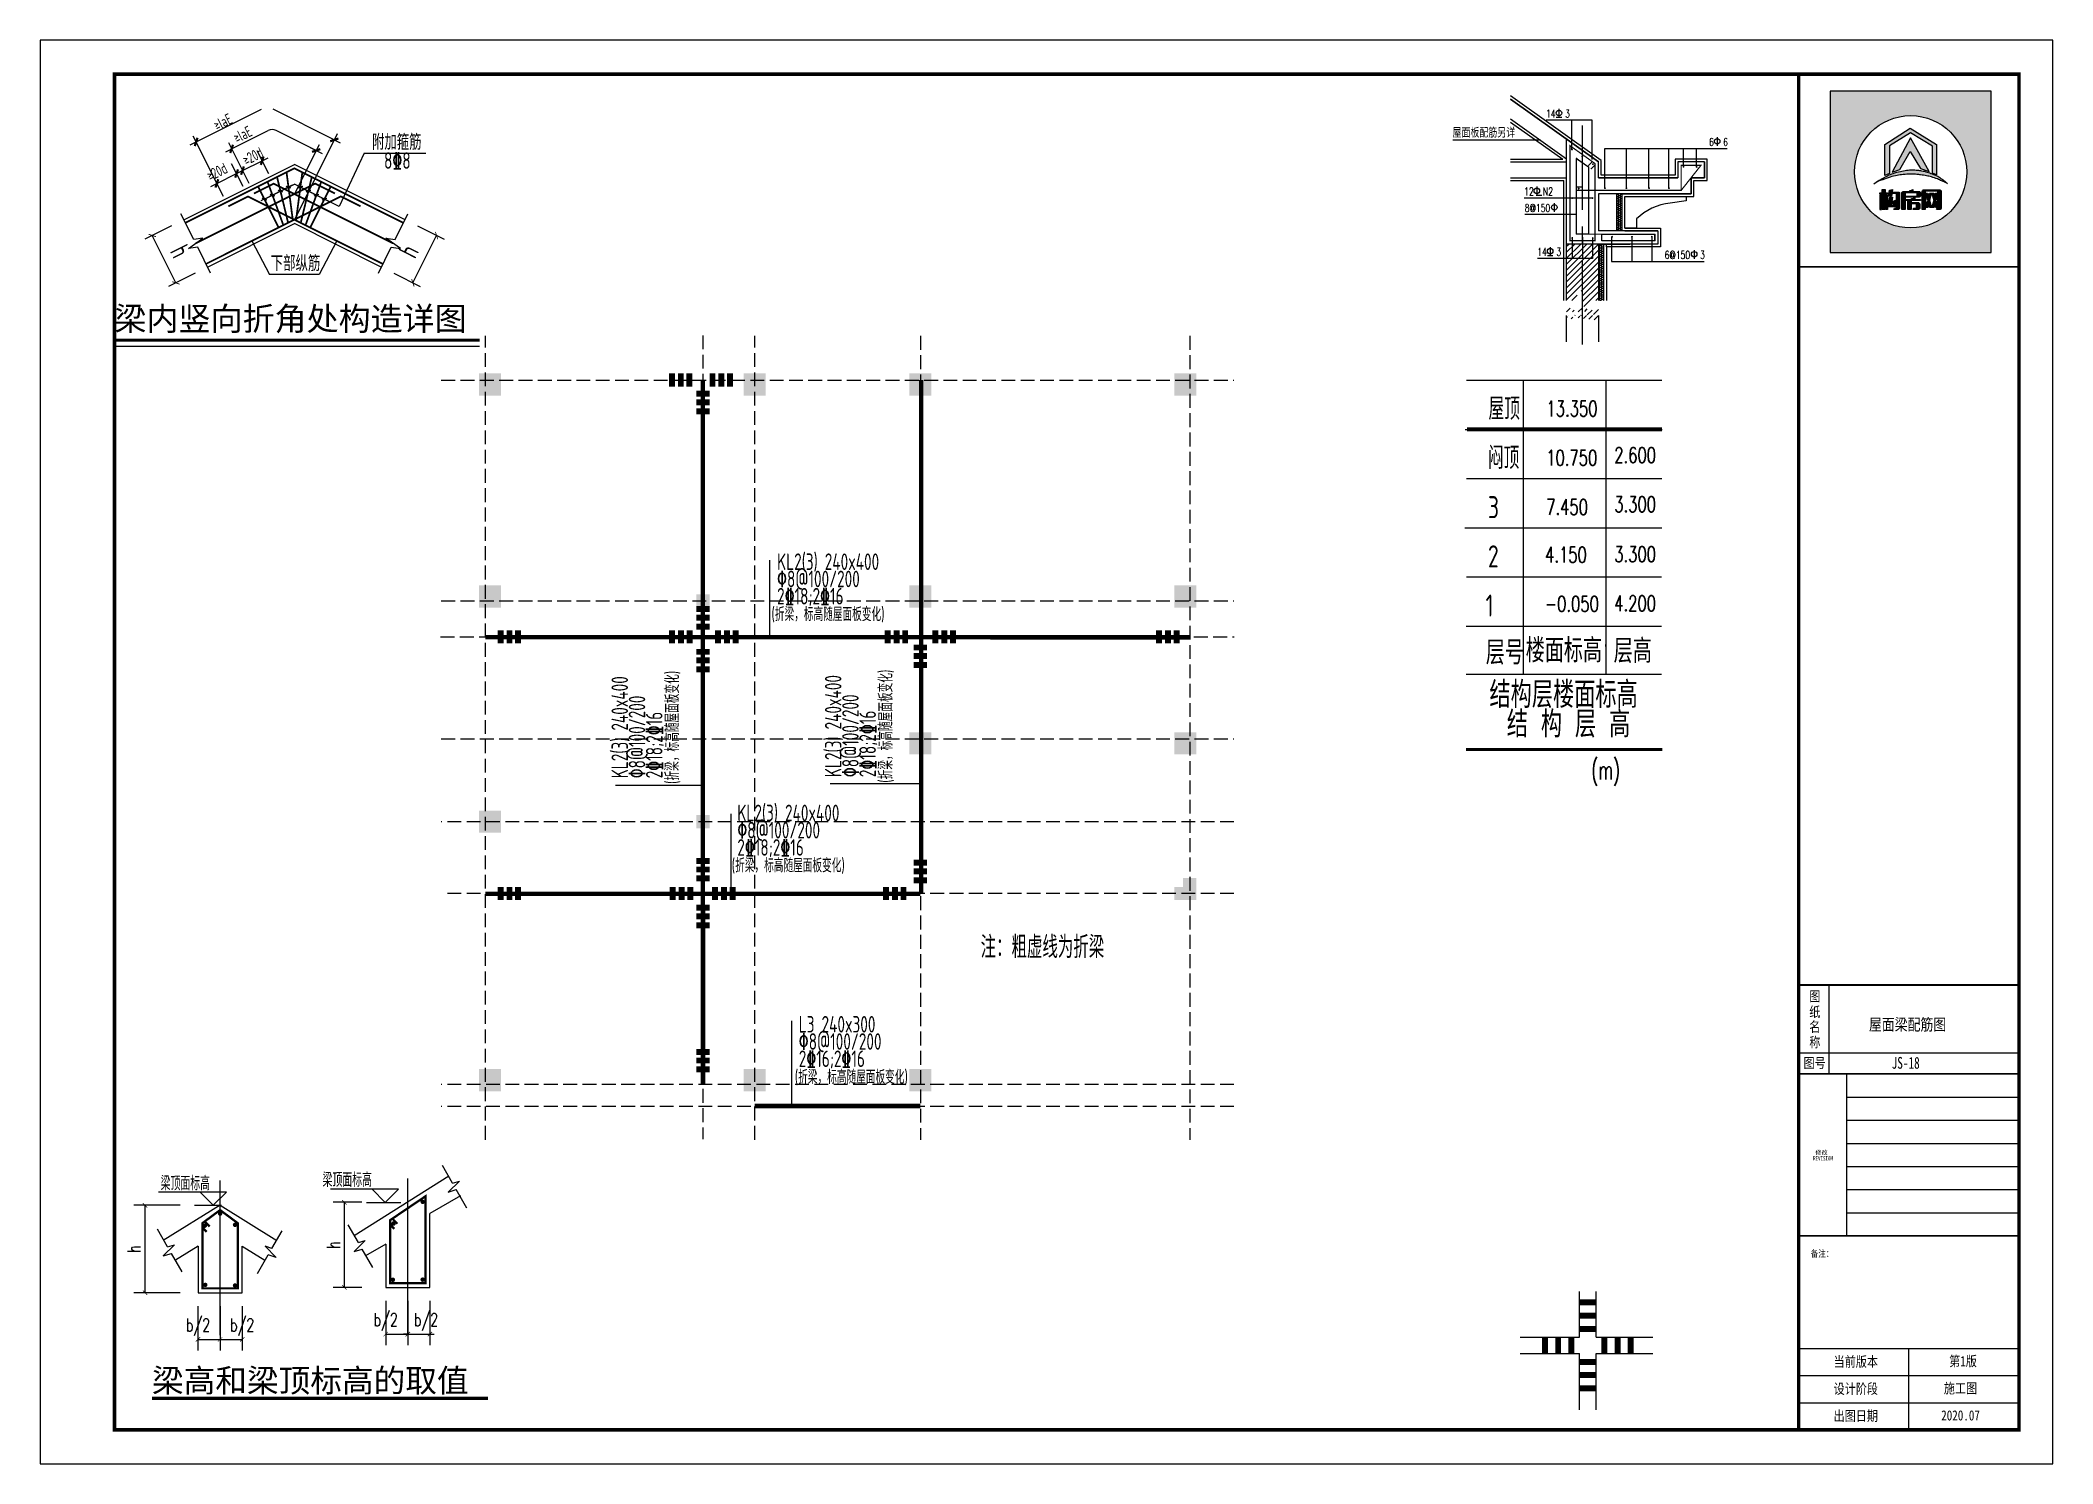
# Model space of a CAD drawing. Header units: millimetres. Extents: x -807114 to 558292, y -468455 to -61603.
# Drawn here: x 259756 to 296222, y -254641 to -228857 of the extents above; entities that cross this region are included whole.
import ezdxf
from ezdxf.enums import TextEntityAlignment as Align

# ---------------------------------------------------------------- set-up
doc = ezdxf.new("R2010")
doc.units = ezdxf.units.MM
doc.header["$LTSCALE"] = 1000
for name, pattern in [('3', [5, 3, -2]), ('5', [60.999999, 47.999999, -6, 1, -6]), ('CENTER', [50.8, 31.75, -6.35, 6.35, -6.35]), ('DASH', [0.35, 0.25, -0.1]), ('DASHED', [19.05, 12.7, -6.35]), ('DOTE', [2.42, 2, -0.2, 0.02, -0.2])]:
    doc.linetypes.add(name, pattern=pattern)
for name, color, linetype in [('1-剖面钢筋', 30, 'Continuous'), ('2-OTHER', 7, 'Continuous'), ('AXIS', 3, 'Continuous'), ('BEAM', 4, 'DASHED'), ('DIM_LEAD', 3, 'Continuous'), ('DIM_SYMB', 3, 'Continuous'), ('DOTE', 8, 'DOTE'), ('h', 252, 'Continuous'), ('lead', 3, 'Continuous'), ('PUB_DIM', 3, 'Continuous'), ('PUB_TAB', 117, 'Continuous'), ('PUB_TEXT', 3, 'Continuous'), ('PUB_TITLE', 4, 'Continuous'), ('S_BEAMDIMMASS', 2, 'Continuous'), ('STEEL', 1, 'Continuous'), ('text1', 22, 'Continuous'), ('WALL', 9, 'Continuous'), ('XX', 8, 'Continuous'), ('YHJ_图名', 7, 'Continuous'), ('填充', 8, 'Continuous'), ('建-墙-砖', 9, 'Continuous'), ('建-文字', 7, 'Continuous'), ('建-轴', 1, 'Continuous'), ('梁集中标注', 2, 'Continuous'), ('配景', 125, 'Continuous')]:
    doc.layers.add(name, color=color, linetype=linetype)
doc.layers.add('YHG_表格', color=3, linetype='Continuous', lineweight=18)
doc.styles.add('_HZTXT', font='txt', dxfattribs={"bigfont": 'HZTXT'})
doc.styles.add('_SIMPLEX', font='txt.shx', dxfattribs={"width": 0.8, "bigfont": 'hztxt.shx'})
doc.styles.add('_TCH_DIM', font='SIMPLEX', dxfattribs={"bigfont": 'GBCBIG'})
doc.styles.add('_TCH_DIM_T3', font='SIMPLEX', dxfattribs={"width": 0.705882, "bigfont": 'GBCBIG'})
doc.styles.add('DIM_FONT', font='tssdeng.shx', dxfattribs={"width": 0.7, "bigfont": 'tssdchn.shx'})
doc.styles.add('TSSD_Label', font='Tssdeng.shx', dxfattribs={"width": 0.7, "bigfont": 'hztxt.shx'})
doc.styles.add('TSSD_Rein', font='Tssdeng.shx', dxfattribs={"width": 0.7, "bigfont": 'hztxt.shx'})
doc.styles.add('uni-黑体', font='simhei.ttf')
doc.styles.add('ZDBOX', font='simsun.ttc', dxfattribs={"width": 0.7})
doc.styles.add('双线', font='tssdeng2.shx', dxfattribs={"width": 0.75, "bigfont": 'tssdchn.shx'})
doc.styles.add('宋体', font='simsun.ttc', dxfattribs={"width": 0.8})
doc.styles.add('样式 1', font='')
doc.styles.add('黑体', font='', dxfattribs={"width": 0.85})
doc.styles.get('样式 1').set_extended_font_data('SimSun')
doc.styles.get('黑体').set_extended_font_data('SimHei')
doc.dimstyles.new('_TCH_ARCH&&25', dxfattribs={"dimtxt": 74.375, "dimasz": 25, "dimexe": 62.5, "dimexo": 75, "dimgap": 25, "dimtad": 1, "dimdec": 0, "dimzin": 0, "dimdsep": 46, "dimtxsty": '_TCH_DIM_T3', "dimblk": 'ARCHTICK', "dimcen": 0.09, "dimclrt": 7, "dimazin": 2, "dimtfac": 1, "dimtdec": 0, "dimtix": 1, "dimtmove": 2, "dimatfit": 3, "dimfxl": 1, "dimtolj": 1, "dimtzin": 0, "dimarcsym": 0})
doc.dimstyles.new('DIMN', dxfattribs={"dimtxt": 350, "dimasz": 100, "dimexe": 150, "dimexo": 250, "dimgap": 150, "dimtad": 1, "dimdec": 0, "dimzin": 0, "dimdsep": 46, "dimtxsty": 'DIM_FONT', "dimblk": 'ARCHTICK', "dimcen": 9, "dimclrt": 7, "dimadec": 0, "dimazin": 0, "dimtfac": 1, "dimtdec": 0, "dimtix": 1, "dimtmove": 2, "dimatfit": 3, "dimfxl": 1, "dimtolj": 1, "dimtzin": 0, "dimarcsym": 0})
pattern_1 = [(0, (-23182.4466, 7705.3725), (14.2875, 8.24889), [9.525, -19.05]), (120, (-23182.4466, 7705.3725), (-14.2874983, 8.248893), [9.525, -19.05]), (60, (-23182.4466, 7705.3725), (1.7e-06, 16.497783), [-19.05, 9.525])]

msp = doc.modelspace()

# ---------------------------------------------------------------- texts
at = {"style": 'ZDBOX', "width": 0.8}
for s, height, p in [('图', 184.2, (291910.7, -246175.1)), ('纸', 184.2, (291910.7, -246452.9)), ('名', 184.2, (291910.7, -246721.3)), ('称', 184.2, (291910.7, -247003.6)), ('图号', 184.17, (291906.9, -247383.5)), ('备注：', 122.78, (292041.9, -250830.7))]:
    msp.add_text(s, height=height, dxfattribs=at).set_placement(p, align=Align.MIDDLE)
for s, p in [('当前版本', (292251.6, -252883.6)), ('第1版', (294345.1, -252875.2)), ('设计阶段', (292251.6, -253374.8)), ('施工图', (294248.9, -253366.3)), ('出图日期', (292251.6, -253865.9)), ('2020.07', (294200.9, -253857.5))]:
    msp.add_text(s, height=184.17, dxfattribs=at).set_placement(p)
at = {"layer": '2-OTHER', "linetype": 'DASH', "ltscale": 1.5, "style": 'TSSD_Rein', "width": 0.7}
msp.add_text('注：粗虚线为折梁', height=400, dxfattribs=at).set_placement((276795.1, -245603.1), align=Align.BOTTOM_LEFT)
at = {"layer": 'PUB_TAB', "color": 7, "style": '_SIMPLEX', "width": 0.7}
for s, p in [('13.350', (287049.2, -235669.8)), ('10.750', (287044.4, -236560.7)), ('2.600', (288277.6, -236511.3)), ('7.450', (287044.4, -237451.6)), ('3.300', (288277.6, -237402.2)), ('4.150', (287023.3, -238315.4)), ('3.300', (288277.6, -238306.4)), ('-0.050', (287023.3, -239206.2)), ('4.200', (288277.6, -239197.2))]:
    msp.add_text(s, height=280, dxfattribs=at).set_placement(p)
at = {"layer": 'PUB_TEXT', "style": '样式 1'}
msp.add_text('梁内竖向折角处构造详图', height=425.316, dxfattribs=at).set_placement((261101.4, -234112.8))
at = {"layer": 'PUB_TEXT', "color": 8, "style": '宋体'}
msp.add_text('修改', height=78.05, dxfattribs=at).set_placement((291923.1, -249042.7))
at = {"layer": 'PUB_TEXT', "color": 8, "style": '宋体', "width": 0.7}
msp.add_text('REVISION', height=78.05, dxfattribs=at).set_placement((291880.5, -249170.8), align=Align.BOTTOM_LEFT)
at = {"layer": 'PUB_TITLE', "style": 'TSSD_Rein', "width": 0.7}
for s, p in [('≥laE', (262960, -230500.7)), ('≥laE', (263318.3, -230726.6)), ('≥20d', (263487.1, -231130)), ('≥20d', (262836.4, -231413.7))]:
    msp.add_text(s, height=200, rotation=26.56505, dxfattribs=at).set_placement(p)
at = {"layer": 'PUB_TITLE', "style": '_HZTXT', "width": 0.8}
for s, p in [('附加箍筋', (265768.8, -230841.8)), ('下部纵筋', (263933.6, -233039.5))]:
    msp.add_text(s, height=280, dxfattribs=at).set_placement(p)
at = {"layer": 'S_BEAMDIMMASS', "style": 'TSSD_Rein', "width": 0.7}
msp.add_text('8%%1328', height=300, dxfattribs=at).set_placement((265985.2, -231186.7))
for s, p in [('KL2(3) 240x400', (273106.8, -238542)), ('%%1308@100/200', (273106.8, -238854.5)), ('2%%13218;2%%13216', (273106.8, -239167)), ('KL2(3) 240x400', (272386.7, -243092.7)), ('%%1308@100/200', (272386.7, -243405.2)), ('2%%13218;2%%13216', (272386.7, -243717.7)), ('L3 240x300', (273500.5, -246920.6)), ('%%1308@100/200', (273500.5, -247233.1)), ('2%%13216;2%%13216', (273500.5, -247545.6))]:
    msp.add_text(s, height=300, dxfattribs=at).set_placement(p, align=Align.BOTTOM_LEFT)
for s, p in [('KL2(3) 240x400', (270496.3, -242226.4)), ('KL2(3) 240x400', (274363.9, -242205)), ('%%1308@100/200', (270808.8, -242226.4)), ('2%%13218;2%%13216', (271121.3, -242226.4)), ('%%1308@100/200', (274676.4, -242205)), ('2%%13218;2%%13216', (274988.9, -242205))]:
    msp.add_text(s, height=300, rotation=90, dxfattribs=at).set_placement(p, align=Align.BOTTOM_LEFT)
at = {"layer": 'YHJ_图名', "color": 3}
for s, height, style, width, p in [('屋顶', 400, '双线', 0.75, (285997.7, -235732.5)), ('闷顶', 400, '双线', 0.75, (285987.9, -236623.4)), ('3', 400, '双线', 0.75, (285987.9, -237514.3)), ('2', 400, '双线', 0.75, (285987.9, -238405.2)), ('1', 400, '双线', 0.75, (285944.6, -239296)), ('层号', 432, 'TSSD_Rein', 0.8, (285949, -240164.2, 7182)), ('楼面标高', 432, 'TSSD_Rein', 0.8, (286672.9, -240126.6, 7980)), ('层高', 432, 'TSSD_Rein', 0.8, (288266.1, -240135.2, 7182)), ('结构层楼面标高', 480, 'TSSD_Rein', 0.8, (286014.8, -240950.7, 7980)), ('结 构 层 高', 480, 'TSSD_Rein', 0.8, (286330.1, -241485.6, 7980)), ('(m)', 346.71, '_SIMPLEX', 0.6, (287864.5, -242247.8))]:
    msp.add_text(s, height=height, dxfattribs=dict(at, style=style, width=width)).set_placement(p)
at = {"layer": '建-文字', "style": 'uni-黑体'}
for s, width, p in [('屋面梁配筋图', 0.8, (292892.1, -246791.9)), ('JS-18', 0.7, (293302.7, -247486.4))]:
    msp.add_text(s, height=213.77, dxfattribs=dict(at, width=width)).set_placement(p)
at = {"layer": '梁集中标注', "style": 'TSSD_Rein', "width": 0.7}
for p in [(273005.3, -239453.6), (272285.2, -244004.3), (273428, -247836.5)]:
    msp.add_text('(折梁，标高随屋面板变化)', height=250, dxfattribs=at).set_placement(p, align=Align.BOTTOM_LEFT)
for p in [(271407.8, -242327.8), (275275.4, -242306.5)]:
    msp.add_text('(折梁，标高随屋面板变化)', height=250, rotation=90, dxfattribs=at).set_placement(p, align=Align.BOTTOM_LEFT)

# ---------------------------------------------------------------- blocks, each defined once
blk = doc.blocks.new('sadasfafa')
h = blk.add_hatch(color=252)
h.dxf.hatch_style = 1
h.paths.add_polyline_path([(1853311, -2488040), (1853311, -2490368), (1855639, -2490368), (1855639, -2488040)])
h.paths.add_polyline_path([(1855286, -2489204, 1), (1853664, -2489204, 1)], flags=16)
edge = h.paths.add_edge_path(flags=0)
edge.add_spline(control_points=[(1853945, -2489376), (1853935, -2489385), (1854022, -2489327), (1854064, -2489324), (1854178, -2489280), (1854273, -2489257), (1854375, -2489242), (1854470, -2489236), (1854555, -2489239), (1854630, -2489250), (1854700, -2489259), (1854781, -2489280), (1854854, -2489303), (1854917, -2489335), (1854967, -2489354), (1854993, -2489368), (1855014, -2489382), (1854982, -2489354), (1854965, -2489332), (1854910, -2489297), (1854854, -2489260), (1854784, -2489234), (1854713, -2489206), (1854640, -2489189), (1854569, -2489179), (1854497, -2489176), (1854414, -2489178), (1854321, -2489198), (1854229, -2489222), (1854147, -2489257), (1854080, -2489292), (1854021, -2489325), (1853977, -2489352), (1853953, -2489369), (1853945, -2489376)], knot_values=[0, 0, 0, 0, 114.670179, 423.637006, 763.89867, 1083.683754, 1343.405239, 1688.07646, 1952.326814, 2113.699055, 2375.693807, 2595.188681, 2872.839541, 3068.155951, 3238.592156, 3348.056762, 3361.095167, 3431.805845, 3527.265261, 3733.200323, 3952.805082, 4160.23278, 4398.128766, 4650.488133, 4837.16968, 5050.428326, 5308.684497, 5588.159898, 5913.430939, 6163.12325, 6398.139207, 6601.625078, 6772.549769, 6871.149972, 6871.149972, 6871.149972, 6871.149972], degree=3, periodic=1)
h.paths.add_polyline_path([(1854530, -2489580), (1854534, -2489580), (1854534, -2489603), (1854618, -2489603), (1854618, -2489621), (1854481, -2489621), (1854481, -2489650), (1854589, -2489650), (1854599, -2489656), (1854606, -2489666), (1854606, -2489733), (1854600, -2489742), (1854590, -2489750), (1854506, -2489750), (1854514, -2489740), (1854518, -2489731), (1854552, -2489731), (1854558, -2489728), (1854560, -2489721), (1854560, -2489675), (1854558, -2489670), (1854553, -2489667), (1854481, -2489667), (1854481, -2489750), (1854436, -2489750), (1854436, -2489626), (1854433, -2489621), (1854406, -2489621), (1854406, -2489603), (1854488, -2489603), (1854488, -2489590)], flags=0)
h.paths.add_polyline_path([(1854486, -2489468), (1854506, -2489461), (1854506, -2489485), (1854510, -2489489), (1854601, -2489489), (1854609, -2489494), (1854615, -2489502), (1854615, -2489556), (1854607, -2489564), (1854599, -2489569), (1854401, -2489569), (1854394, -2489573), (1854394, -2489750), (1854349, -2489750), (1854349, -2489504), (1854355, -2489495), (1854367, -2489489), (1854462, -2489489), (1854462, -2489474)], flags=0)
h.paths.add_polyline_path([(1854394, -2489554), (1854394, -2489512), (1854404, -2489506), (1854562, -2489506), (1854570, -2489513), (1854570, -2489554)], flags=0)
h.paths.add_polyline_path([(1854214, -2489569), (1854203, -2489632), (1854193, -2489683), (1854194, -2489689), (1854218, -2489689), (1854220, -2489683), (1854214, -2489633), (1854254, -2489614), (1854263, -2489686), (1854263, -2489700), (1854255, -2489709), (1854159, -2489709), (1854150, -2489702), (1854148, -2489692), (1854173, -2489569)], flags=0)
h.paths.add_polyline_path([(1854187, -2489466), (1854213, -2489458), (1854207, -2489496), (1854296, -2489496), (1854305, -2489498), (1854312, -2489505), (1854314, -2489513), (1854314, -2489733), (1854310, -2489741), (1854301, -2489750), (1854231, -2489750), (1854238, -2489741), (1854243, -2489730), (1854261, -2489730), (1854268, -2489727), (1854270, -2489720), (1854270, -2489531), (1854270, -2489526), (1854267, -2489521), (1854260, -2489516), (1854202, -2489516), (1854201, -2489534), (1854196, -2489558), (1854150, -2489558), (1854159, -2489535), (1854165, -2489504), (1854167, -2489471)], flags=0)
h.paths.add_polyline_path([(1854140, -2489544), (1854140, -2489750), (1854114, -2489750), (1854114, -2489544)], flags=0)
h.paths.add_polyline_path([(1854056, -2489544), (1854053, -2489750), (1854031, -2489750), (1854031, -2489544)], flags=0)
h.paths.add_polyline_path([(1854107, -2489459), (1854107, -2489508), (1854139, -2489508), (1854139, -2489527), (1854107, -2489527), (1854107, -2489750), (1854062, -2489750), (1854062, -2489527), (1854029, -2489527), (1854029, -2489508), (1854062, -2489508), (1854062, -2489459)], flags=0)
h.paths.add_polyline_path([(1854209, -2489211), (1854471, -2488714), (1854743, -2489200), (1854618, -2489155), (1854470, -2488913), (1854318, -2489172)], flags=0)
h.paths.add_polyline_path([(1854102, -2488808), (1854470, -2488575), (1854848, -2488810), (1854848, -2489247), (1854790, -2489223), (1854790, -2488832), (1854471, -2488643), (1854168, -2488829), (1854168, -2489231), (1854102, -2489257)], flags=0)
h.paths.add_polyline_path([(1854685, -2489750), (1854641, -2489750), (1854641, -2489488), (1854641, -2489484), (1854646, -2489475), (1854656, -2489467), (1854898, -2489467), (1854907, -2489471), (1854916, -2489478), (1854916, -2489731), (1854908, -2489743), (1854902, -2489750), (1854847, -2489750), (1854858, -2489732), (1854866, -2489731), (1854869, -2489724), (1854869, -2489718), (1854867, -2489718), (1854836, -2489718), (1854826, -2489684), (1854814, -2489718), (1854746, -2489718), (1854736, -2489684), (1854722, -2489718), (1854689, -2489718), (1854689, -2489709), (1854691, -2489709), (1854720, -2489621), (1854685, -2489512)], flags=0)
h.paths.add_polyline_path([(1854779, -2489518), (1854809, -2489621), (1854781, -2489709), (1854777, -2489709), (1854750, -2489621), (1854775, -2489518)], flags=0)
h = blk.add_hatch(color=7)
h.dxf.hatch_style = 1
h.paths.add_polyline_path([(1854102, -2489257), (1854168, -2489231), (1854168, -2488829), (1854471, -2488643), (1854790, -2488832), (1854790, -2489223), (1854848, -2489247), (1854848, -2488810), (1854470, -2488575), (1854102, -2488808)])
h = blk.add_hatch(color=7)
h.dxf.hatch_style = 1
h.paths.add_polyline_path([(1854318, -2489172), (1854470, -2488913), (1854618, -2489155), (1854743, -2489200), (1854471, -2488714), (1854209, -2489211)])
h = blk.add_hatch(color=7)
h.dxf.hatch_style = 1
edge = h.paths.add_edge_path()
edge.add_spline(control_points=[(1853945, -2489376), (1853953, -2489369), (1853977, -2489352), (1854021, -2489325), (1854080, -2489292), (1854147, -2489257), (1854229, -2489222), (1854321, -2489198), (1854414, -2489178), (1854497, -2489176), (1854569, -2489179), (1854640, -2489189), (1854713, -2489206), (1854784, -2489234), (1854854, -2489260), (1854910, -2489297), (1854965, -2489332), (1854982, -2489354), (1855014, -2489382), (1854993, -2489368), (1854967, -2489354), (1854917, -2489335), (1854854, -2489303), (1854781, -2489280), (1854700, -2489259), (1854630, -2489250), (1854555, -2489239), (1854470, -2489236), (1854375, -2489242), (1854273, -2489257), (1854178, -2489280), (1854064, -2489324), (1854022, -2489327), (1853935, -2489385), (1853945, -2489376)], knot_values=[0, 0, 0, 0, 98.600203, 269.524894, 473.010766, 708.026723, 957.719033, 1282.990074, 1562.465475, 1820.721647, 2033.980292, 2220.661839, 2473.021206, 2710.917192, 2918.34489, 3137.949649, 3343.884711, 3439.344127, 3510.054805, 3523.09321, 3632.557816, 3802.994021, 3998.310431, 4275.961291, 4495.456165, 4757.450917, 4918.823158, 5183.073513, 5527.744733, 5787.466218, 6107.251302, 6447.512966, 6756.479793, 6871.149972, 6871.149972, 6871.149972, 6871.149972], degree=3, periodic=1)
h = blk.add_hatch(color=7)
h.dxf.hatch_style = 1
h.paths.add_polyline_path([(1854062, -2489459), (1854062, -2489508), (1854029, -2489508), (1854029, -2489527), (1854062, -2489527), (1854062, -2489750), (1854107, -2489750), (1854107, -2489527), (1854139, -2489527), (1854139, -2489508), (1854107, -2489508), (1854107, -2489459)])
h = blk.add_hatch(color=7)
h.dxf.hatch_style = 1
h.paths.add_polyline_path([(1854167, -2489471), (1854165, -2489504), (1854159, -2489535), (1854150, -2489558), (1854196, -2489558), (1854201, -2489534), (1854202, -2489516), (1854260, -2489516), (1854267, -2489521), (1854270, -2489526), (1854270, -2489531), (1854270, -2489720), (1854268, -2489727), (1854261, -2489730), (1854243, -2489730), (1854238, -2489741), (1854231, -2489750), (1854301, -2489750), (1854310, -2489741), (1854314, -2489733), (1854314, -2489513), (1854312, -2489505), (1854305, -2489498), (1854296, -2489496), (1854207, -2489496), (1854213, -2489458), (1854187, -2489466)])
h = blk.add_hatch(color=7)
h.dxf.hatch_style = 1
h.paths.add_polyline_path([(1854462, -2489474), (1854462, -2489489), (1854367, -2489489), (1854355, -2489495), (1854349, -2489504), (1854349, -2489750), (1854394, -2489750), (1854394, -2489573), (1854401, -2489569), (1854599, -2489569), (1854607, -2489564), (1854615, -2489556), (1854615, -2489502), (1854609, -2489494), (1854601, -2489489), (1854510, -2489489), (1854506, -2489485), (1854506, -2489461), (1854486, -2489468)])
h.paths.add_polyline_path([(1854394, -2489554), (1854394, -2489512), (1854404, -2489506), (1854562, -2489506), (1854570, -2489513), (1854570, -2489554)], flags=16)
h = blk.add_hatch(color=7)
h.dxf.hatch_style = 1
h.paths.add_polyline_path([(1854685, -2489512), (1854685, -2489493), (1854693, -2489483), (1854862, -2489483), (1854869, -2489491), (1854869, -2489724), (1854866, -2489731), (1854858, -2489732), (1854847, -2489750), (1854902, -2489750), (1854908, -2489743), (1854916, -2489731), (1854916, -2489478), (1854907, -2489471), (1854898, -2489467), (1854656, -2489467), (1854646, -2489475), (1854641, -2489484), (1854641, -2489488), (1854641, -2489750), (1854685, -2489750)])
h = blk.add_hatch(color=7)
h.dxf.hatch_style = 1
h.paths.add_polyline_path([(1854866, -2489709), (1854840, -2489621), (1854866, -2489512), (1854836, -2489512), (1854824, -2489558), (1854808, -2489512), (1854745, -2489512), (1854734, -2489557), (1854719, -2489512), (1854689, -2489512), (1854720, -2489621), (1854691, -2489709), (1854689, -2489709), (1854689, -2489710), (1854689, -2489718), (1854722, -2489718), (1854736, -2489684), (1854746, -2489718), (1854814, -2489718), (1854826, -2489684), (1854836, -2489718), (1854867, -2489718), (1854867, -2489709)])
h.paths.add_polyline_path([(1854779, -2489518), (1854809, -2489621), (1854781, -2489709), (1854777, -2489709), (1854750, -2489621), (1854775, -2489518)], flags=16)
h = blk.add_hatch(color=7)
h.dxf.hatch_style = 1
h.paths.add_polyline_path([(1854031, -2489544), (1854031, -2489750), (1854053, -2489750), (1854056, -2489544)])
h = blk.add_hatch(color=7)
h.dxf.hatch_style = 1
h.paths.add_polyline_path([(1854114, -2489544), (1854114, -2489750), (1854140, -2489750), (1854140, -2489544)])
h = blk.add_hatch(color=7)
h.dxf.hatch_style = 1
h.paths.add_polyline_path([(1854173, -2489569), (1854148, -2489692), (1854150, -2489702), (1854159, -2489709), (1854255, -2489709), (1854263, -2489700), (1854263, -2489686), (1854254, -2489614), (1854214, -2489633), (1854220, -2489683), (1854218, -2489689), (1854194, -2489689), (1854193, -2489683), (1854203, -2489632), (1854214, -2489569)])
h = blk.add_hatch(color=7)
h.dxf.hatch_style = 1
h.paths.add_polyline_path([(1854488, -2489590), (1854488, -2489603), (1854406, -2489603), (1854406, -2489621), (1854433, -2489621), (1854436, -2489626), (1854436, -2489750), (1854481, -2489750), (1854481, -2489667), (1854553, -2489667), (1854558, -2489670), (1854560, -2489675), (1854560, -2489721), (1854558, -2489728), (1854552, -2489731), (1854518, -2489731), (1854514, -2489740), (1854506, -2489750), (1854590, -2489750), (1854600, -2489742), (1854606, -2489733), (1854606, -2489666), (1854599, -2489656), (1854589, -2489650), (1854481, -2489650), (1854481, -2489621), (1854618, -2489621), (1854618, -2489603), (1854534, -2489603), (1854534, -2489580), (1854530, -2489580)])
for points in [[(1855639, -2488040), (1853311, -2488040), (1853311, -2490368), (1855639, -2490368)], [(1854102, -2489257), (1854102, -2488808), (1854470, -2488575), (1854848, -2488810), (1854848, -2489247), (1854790, -2489223), (1854790, -2488832), (1854471, -2488643), (1854168, -2488829), (1854168, -2489231)], [(1854209, -2489211), (1854318, -2489172), (1854470, -2488913), (1854618, -2489155), (1854743, -2489200), (1854471, -2488714)], [(1854062, -2489459), (1854107, -2489459), (1854107, -2489508), (1854139, -2489508), (1854139, -2489527), (1854107, -2489527), (1854107, -2489750), (1854062, -2489750), (1854062, -2489527), (1854029, -2489527), (1854029, -2489508), (1854062, -2489508)], [(1854462, -2489474), (1854486, -2489468), (1854506, -2489461), (1854506, -2489485), (1854510, -2489489), (1854601, -2489489), (1854609, -2489494), (1854615, -2489502), (1854615, -2489556), (1854607, -2489564), (1854599, -2489569), (1854401, -2489569), (1854394, -2489573), (1854394, -2489750), (1854349, -2489750), (1854349, -2489504), (1854355, -2489495), (1854367, -2489489), (1854462, -2489489)], [(1854394, -2489554), (1854570, -2489554), (1854570, -2489513), (1854562, -2489506), (1854404, -2489506), (1854394, -2489512)], [(1854641, -2489750), (1854641, -2489488), (1854641, -2489484), (1854646, -2489475), (1854656, -2489467), (1854898, -2489467), (1854907, -2489471), (1854916, -2489478), (1854916, -2489731), (1854908, -2489743), (1854902, -2489750), (1854847, -2489750), (1854858, -2489732), (1854866, -2489731), (1854869, -2489724), (1854869, -2489491), (1854862, -2489483), (1854693, -2489483), (1854685, -2489493), (1854685, -2489750)], [(1854775, -2489518), (1854779, -2489518), (1854809, -2489621), (1854781, -2489709), (1854777, -2489709), (1854750, -2489621)], [(1854056, -2489544), (1854031, -2489544), (1854031, -2489750), (1854053, -2489750)], [(1854114, -2489544), (1854140, -2489544), (1854140, -2489750), (1854114, -2489750)], [(1854488, -2489590), (1854530, -2489580), (1854534, -2489580), (1854534, -2489603), (1854618, -2489603), (1854618, -2489621), (1854481, -2489621), (1854481, -2489650), (1854589, -2489650), (1854599, -2489656), (1854606, -2489666), (1854606, -2489733), (1854600, -2489742), (1854590, -2489750), (1854506, -2489750), (1854514, -2489740), (1854518, -2489731), (1854552, -2489731), (1854558, -2489728), (1854560, -2489721), (1854560, -2489675), (1854558, -2489670), (1854553, -2489667), (1854481, -2489667), (1854481, -2489750), (1854436, -2489750), (1854436, -2489626), (1854433, -2489621), (1854406, -2489621), (1854406, -2489603), (1854488, -2489603)]]:
    blk.add_lwpolyline(points, close=True)
for points in [[(1854167, -2489471), (1854187, -2489466), (1854213, -2489458), (1854207, -2489496), (1854296, -2489496), (1854305, -2489498), (1854312, -2489505), (1854314, -2489513), (1854314, -2489733), (1854310, -2489741), (1854301, -2489750), (1854231, -2489750), (1854238, -2489741), (1854243, -2489730), (1854261, -2489730), (1854268, -2489727), (1854270, -2489720), (1854270, -2489531), (1854270, -2489526), (1854267, -2489521), (1854260, -2489516), (1854202, -2489516), (1854201, -2489534), (1854196, -2489558), (1854150, -2489558), (1854150, -2489558), (1854159, -2489535), (1854165, -2489504), (1854167, -2489471)], [(1854866, -2489709), (1854866, -2489709), (1854867, -2489709), (1854867, -2489718), (1854836, -2489718), (1854826, -2489684), (1854814, -2489718), (1854746, -2489718), (1854736, -2489684), (1854722, -2489718), (1854689, -2489718), (1854689, -2489710), (1854689, -2489709), (1854691, -2489709), (1854720, -2489621), (1854689, -2489512)], [(1854173, -2489569), (1854214, -2489569), (1854203, -2489632), (1854193, -2489683), (1854194, -2489689), (1854218, -2489689), (1854220, -2489683), (1854214, -2489633), (1854254, -2489614), (1854263, -2489686), (1854263, -2489700), (1854255, -2489709), (1854159, -2489709), (1854150, -2489702), (1854148, -2489692), (1854173, -2489569)]]:
    blk.add_lwpolyline(points)
at = {"color": 7}
blk.add_lwpolyline([(1854689, -2489512), (1854719, -2489512), (1854734, -2489557), (1854745, -2489512), (1854808, -2489512), (1854824, -2489558), (1854836, -2489512), (1854866, -2489512), (1854840, -2489621), (1854866, -2489709)], dxfattribs=at)
blk.add_circle((1854475, -2489204), 811)
at = {"start_tangent": (-0.74079, -0.671736), "end_tangent": (-0.74079, -0.671736)}
blk.add_spline([(1853945, -2489376), (1853977, -2489357), (1854071, -2489318), (1854178, -2489282), (1854280, -2489257), (1854365, -2489245), (1854479, -2489238), (1854566, -2489241), (1854619, -2489248), (1854704, -2489261), (1854775, -2489279), (1854861, -2489308), (1854920, -2489335), (1854972, -2489357), (1855003, -2489375), (1855007, -2489377), (1854990, -2489361), (1854968, -2489339), (1854913, -2489299), (1854851, -2489261), (1854787, -2489235), (1854714, -2489208), (1854633, -2489189), (1854572, -2489180), (1854501, -2489177), (1854416, -2489181), (1854326, -2489198), (1854222, -2489227), (1854146, -2489259), (1854077, -2489294), (1854019, -2489327), (1853971, -2489357), (1853945, -2489376)], degree=3, dxfattribs=at)
blk = doc.blocks.new('_ArchTick')
at = {"color": 0, "linetype": 'ByBlock', "const_width": 0.15}
blk.add_lwpolyline([(-0.5, -0.5), (0.5, 0.5)], dxfattribs=at)
blk = doc.blocks.new('*D8503')
at = {"layer": 'Defpoints', "color": 0}
for p in [(406, 627), (531, 627), (531, 363)]:
    blk.add_point(p, dxfattribs=at)
at = {"layer": 'PUB_DIM', "color": 0, "lineweight": -2}
for p, q in [((406, 552), (406, 301)), ((531, 552), (531, 301)), ((406, 363), (531, 363))]:
    blk.add_line(p, q, dxfattribs=at)
at = {"layer": 'PUB_DIM', "color": 0, "linetype": 'ByBlock', "lineweight": -2, "xscale": 25, "yscale": 25, "zscale": 25, "rotation": 180}
blk.add_blockref('_ArchTick', (406, 363), dxfattribs=at)
at = {"layer": 'PUB_DIM', "color": 0, "linetype": 'ByBlock', "lineweight": -2, "xscale": 25, "yscale": 25, "zscale": 25}
blk.add_blockref('_ArchTick', (531, 363), dxfattribs=at)
at = {"layer": 'PUB_DIM', "color": 7, "insert": (406, 432), "char_height": 74.4, "attachment_point": 5, "style": '_TCH_DIM_T3'}
blk.add_mtext('\\A1;b/2', dxfattribs=at)
blk = doc.blocks.new('*D8504')
at = {"layer": 'Defpoints', "color": 0}
for p in [(531, 627), (656, 627), (656, 363)]:
    blk.add_point(p, dxfattribs=at)
at = {"layer": 'PUB_DIM', "color": 0, "lineweight": -2}
for p, q in [((531, 552), (531, 301)), ((656, 552), (656, 301)), ((531, 363), (656, 363))]:
    blk.add_line(p, q, dxfattribs=at)
at = {"layer": 'PUB_DIM', "color": 0, "linetype": 'ByBlock', "lineweight": -2, "xscale": 25, "yscale": 25, "zscale": 25, "rotation": 180}
blk.add_blockref('_ArchTick', (531, 363), dxfattribs=at)
at = {"layer": 'PUB_DIM', "color": 0, "linetype": 'ByBlock', "lineweight": -2, "xscale": 25, "yscale": 25, "zscale": 25}
blk.add_blockref('_ArchTick', (656, 363), dxfattribs=at)
at = {"layer": 'PUB_DIM', "color": 7, "insert": (656, 432), "char_height": 74.4, "attachment_point": 5, "style": '_TCH_DIM_T3'}
blk.add_mtext('\\A1;b/2', dxfattribs=at)
blk = doc.blocks.new('*D8505')
at = {"layer": 'Defpoints', "color": 0}
for p in [(1469, 657), (1594, 657), (1594, 393)]:
    blk.add_point(p, dxfattribs=at)
at = {"layer": 'PUB_DIM', "color": 0, "lineweight": -2}
for p, q in [((1469, 582), (1469, 331)), ((1594, 582), (1594, 331)), ((1469, 393), (1594, 393))]:
    blk.add_line(p, q, dxfattribs=at)
at = {"layer": 'PUB_DIM', "color": 0, "linetype": 'ByBlock', "lineweight": -2, "xscale": 25, "yscale": 25, "zscale": 25, "rotation": 180}
blk.add_blockref('_ArchTick', (1469, 393), dxfattribs=at)
at = {"layer": 'PUB_DIM', "color": 0, "linetype": 'ByBlock', "lineweight": -2, "xscale": 25, "yscale": 25, "zscale": 25}
blk.add_blockref('_ArchTick', (1594, 393), dxfattribs=at)
at = {"layer": 'PUB_DIM', "color": 7, "insert": (1469, 462), "char_height": 74.4, "attachment_point": 5, "style": '_TCH_DIM_T3'}
blk.add_mtext('\\A1;b/2', dxfattribs=at)
blk = doc.blocks.new('*D8506')
at = {"layer": 'Defpoints', "color": 0}
for p in [(1594, 657), (1719, 657), (1719, 393)]:
    blk.add_point(p, dxfattribs=at)
at = {"layer": 'PUB_DIM', "color": 0, "lineweight": -2}
for p, q in [((1594, 582), (1594, 331)), ((1719, 582), (1719, 331)), ((1594, 393), (1569, 393)), ((1594, 393), (1719, 393)), ((1719, 393), (1744, 393))]:
    blk.add_line(p, q, dxfattribs=at)
at = {"layer": 'PUB_DIM', "color": 0, "linetype": 'ByBlock', "lineweight": -2, "xscale": 25, "yscale": 25, "zscale": 25}
blk.add_blockref('_ArchTick', (1594, 393), dxfattribs=at)
at = {"layer": 'PUB_DIM', "color": 0, "linetype": 'ByBlock', "lineweight": -2, "xscale": 25, "yscale": 25, "zscale": 25, "rotation": 180}
blk.add_blockref('_ArchTick', (1719, 393), dxfattribs=at)
at = {"layer": 'PUB_DIM', "color": 7, "insert": (1697, 462), "char_height": 74.4, "attachment_point": 5, "style": '_TCH_DIM_T3'}
blk.add_mtext('\\A1;b/2', dxfattribs=at)
blk = doc.blocks.new('*D8507')
at = {"layer": 'Defpoints', "color": 0}
for p in [(106, 1122), (380, 1122), (380, 627)]:
    blk.add_point(p, dxfattribs=at)
at = {"layer": 'PUB_DIM', "color": 0, "lineweight": -2}
for p, q in [((305, 1122), (43, 1122)), ((106, 627), (106, 1122)), ((305, 627), (43, 627))]:
    blk.add_line(p, q, dxfattribs=at)
at = {"layer": 'PUB_DIM', "color": 0, "linetype": 'ByBlock', "lineweight": -2, "xscale": 25, "yscale": 25, "zscale": 25}
for p, rotation in [((106, 1122), 90), ((106, 627), 270)]:
    blk.add_blockref('_ArchTick', p, dxfattribs=dict(at, rotation=rotation))
at = {"layer": 'PUB_DIM', "color": 7, "insert": (44, 874), "char_height": 74.4, "attachment_point": 5, "rotation": 90, "style": '_TCH_DIM_T3'}
blk.add_mtext('\\A1;h', dxfattribs=at)
blk = doc.blocks.new('*D8508')
at = {"layer": 'Defpoints', "color": 0}
for p in [(1235, 1139), (1408, 1139), (1408, 657)]:
    blk.add_point(p, dxfattribs=at)
at = {"layer": 'PUB_DIM', "color": 0, "lineweight": -2}
for p, q in [((1333, 1139), (1172, 1139)), ((1235, 657), (1235, 1139)), ((1333, 657), (1172, 657))]:
    blk.add_line(p, q, dxfattribs=at)
at = {"layer": 'PUB_DIM', "color": 0, "linetype": 'ByBlock', "lineweight": -2, "xscale": 25, "yscale": 25, "zscale": 25}
for p, rotation in [((1235, 1139), 90), ((1235, 657), 270)]:
    blk.add_blockref('_ArchTick', p, dxfattribs=dict(at, rotation=rotation))
at = {"layer": 'PUB_DIM', "color": 7, "insert": (1173, 898), "char_height": 74.4, "attachment_point": 5, "rotation": 90, "style": '_TCH_DIM_T3'}
blk.add_mtext('\\A1;h', dxfattribs=at)
blk = doc.blocks.new('_DIMX')
blk.add_line((-150, 0), (150, 0))
at = {"const_width": 50}
blk.add_lwpolyline([(-70, -70), (70, 70)], dxfattribs=at)
blk = doc.blocks.new('*D10465')
at = {"layer": 'AXIS', "color": 0, "lineweight": -2}
for p, q in [((266589, -232219), (267072, -232460)), ((266508, -233252), (266938, -232393)), ((266160, -233077), (266643, -233319))]:
    blk.add_line(p, q, dxfattribs=at)
at = {"layer": 'Defpoints', "color": 0}
for p in [(266365, -232107), (266938, -232393), (265936, -232965)]:
    blk.add_point(p, dxfattribs=at)
at = {"layer": 'AXIS', "color": 0, "linetype": 'ByBlock', "lineweight": -2, "xscale": 100, "yscale": 100, "zscale": 100}
for p, rotation in [((266938, -232393), 63.43494882292201), ((266508, -233252), 243.434948822922)]:
    blk.add_blockref('_ArchTick', p, dxfattribs=dict(at, rotation=rotation))
at = {"layer": 'AXIS', "color": 7, "insert": (266432, -232677), "char_height": 350, "attachment_point": 5, "rotation": 63.4349, "style": 'DIM_FONT'}
blk.add_mtext('\\A1;h', dxfattribs=at)
blk = doc.blocks.new('*D10466')
at = {"layer": 'AXIS', "color": 0, "lineweight": -2}
for p, q in [((262135, -232219), (261652, -232460)), ((262215, -233252), (261786, -232393)), ((262564, -233077), (262081, -233319))]:
    blk.add_line(p, q, dxfattribs=at)
at = {"layer": 'Defpoints', "color": 0}
for p in [(262358, -232107), (261786, -232393), (262788, -232965)]:
    blk.add_point(p, dxfattribs=at)
at = {"layer": 'AXIS', "color": 0, "linetype": 'ByBlock', "lineweight": -2, "xscale": 100, "yscale": 100, "zscale": 100}
for p, rotation in [((261786, -232393), 116.5650511770788), ((262215, -233252), 296.5650511770788)]:
    blk.add_blockref('_ArchTick', p, dxfattribs=dict(at, rotation=rotation))
at = {"layer": 'AXIS', "color": 7, "insert": (262291, -232677), "char_height": 350, "attachment_point": 5, "rotation": 296.5651, "style": 'DIM_FONT'}
blk.add_mtext('\\A1;h', dxfattribs=at)
blk = doc.blocks.new('G$C8FF96A04')
at = {"layer": 'h'}
h = blk.add_hatch(dxfattribs=at)
h.set_pattern_fill('HONEY', color=256, scale=6, style=0)
h.set_pattern_definition(pattern_1)
h.paths.add_polyline_path([(1280, 1503), (1240, 1503), (1240, 1223), (1280, 1223), (1280, 1483)])
h = blk.add_hatch(dxfattribs=at)
h.set_pattern_fill('HONEY', color=256, scale=6, style=0)
h.set_pattern_definition(pattern_1)
h.paths.add_polyline_path([(1100, 1123), (1140, 1123), (1140, 697), (1100, 697)])
at = {"layer": '填充'}
h = blk.add_hatch(dxfattribs=at)
h.set_pattern_fill('ANSI31', color=256, scale=20)
h.set_pattern_definition([(45, (-28199.9, 11294.434), (-22.45064, 22.45064), [])])
h.paths.add_polyline_path([(1100, 697), (1100, 1123), (860, 1123), (860, 697), (926, 697), (964, 802), (1001, 592), (1038, 697)])
edge = h.paths.add_edge_path()
edge.add_line((860, 547), (860, 652))
edge.add_line((988, 592), (973, 577))
edge.add_line((980, 547), (980, 652))
edge.add_line((868, 592), (853, 577))
edge.add_line((1100, 547), (1100, 652))
edge.add_line((980, 584), (860, 584))
edge.add_line((1108, 592), (1093, 577))
edge.add_line((1100, 584), (980, 584))
at = {"color": 3}
for points in [[(935, 1198), (935, 1769), (1025, 1705), (1025, 1198)], [(1125, 1198), (1525, 1198), (1525, 1148), (1125, 1148)]]:
    blk.add_lwpolyline(points, close=True, dxfattribs=at)
for points in [[(1725, 1718), (1875, 1718)], [(1525, 1148), (1525, 1198)]]:
    blk.add_lwpolyline(points, dxfattribs=at)
at = {"layer": '1-剖面钢筋', "color": 1, "const_width": 9}
blk.add_lwpolyline([(885, 1148), (885, 1866), (1075, 1730), (1075, 1148)], close=True, dxfattribs=at)
at = {"layer": '1-剖面钢筋', "color": 1, "const_width": 7}
for points in [[(897, 1837, -1), (904, 1837, -1), (897, 1837)], [(1055, 1726, -1), (1062, 1726, -1), (1055, 1726)], [(1739, 1706, -1), (1746, 1706, -1), (1739, 1706)], [(1838, 1705, -1), (1845, 1705, -1), (1838, 1705)], [(948, 1541, -1), (955, 1541, -1), (948, 1541)], [(1146, 1545, -1), (1153, 1545, -1), (1146, 1545)], [(1308, 1545, -1), (1315, 1545, -1), (1308, 1545)], [(1479, 1545, -1), (1486, 1545, -1), (1479, 1545)], [(1629, 1545, -1), (1636, 1545, -1), (1629, 1545)], [(898, 1470, -1), (905, 1470, -1), (898, 1470)], [(1052, 1470, -1), (1059, 1470, -1), (1052, 1470)], [(977, 1168, -1), (984, 1168, -1), (977, 1168)]]:
    blk.add_lwpolyline(points, format="xyb", dxfattribs=at)
at = {"layer": '1-剖面钢筋', "color": 1, "const_width": 9}
for points in [[(995, 1726), (935, 1769), (935, 1198), (1525, 1198), (1525, 1148), (1425, 1148)], [(1725, 1528), (1875, 1718), (1725, 1718), (1725, 1528), (935, 1528)], [(980, 1553), (935, 1553)]]:
    blk.add_lwpolyline(points, dxfattribs=at)
at = {"layer": '1-剖面钢筋', "color": 1, "const_width": 7, "elevation": 0}
for points in [[(975, 1784, -1), (982, 1784, -1), (975, 1784)], [(899, 1168, -1), (906, 1168, -1), (899, 1168)], [(1054, 1168, -1), (1061, 1168, -1), (1054, 1168)], [(1200, 1178, -1), (1207, 1178, -1), (1200, 1178)], [(1350, 1178, -1), (1357, 1178, -1), (1350, 1178)], [(1500, 1178, -1), (1507, 1178, -1), (1500, 1178)]]:
    blk.add_lwpolyline(points, format="xyb", dxfattribs=at)
at = {"layer": '1-剖面钢筋', "color": 1, "const_width": 9, "elevation": 0}
for points in [[(1024, 1714), (1056, 1747)], [(1043, 1688), (1075, 1721)]]:
    blk.add_lwpolyline(points, dxfattribs=at)
at = {"layer": 'DIM_LEAD'}
for p, q in [((1052, 2057, 0), (705, 2057, 0)), ((899, 1839, 0), (899, 2057, 0)), ((1052, 1761, 0), (1052, 2057, 0)), ((664, 1907), (0, 1907)), ((1149, 1548, 0), (1149, 1843, 0)), ((1149, 1843, 0), (2072, 1843, 0)), ((1311, 1548, 0), (1311, 1843, 0)), ((1482, 1548, 0), (1482, 1843, 0)), ((1632, 1548, 0), (1632, 1843, 0)), ((1742, 1709, 0), (1742, 1844, 0)), ((1841, 1708, 0), (1841, 1843, 0)), ((1061, 1470, 0), (540, 1470, 0)), ((935, 1345), (544, 1345)), ((901, 1176, 0), (901, 1013, 0)), ((979, 1176, 0), (979, 1013, 0)), ((1055, 1167, 0), (1055, 1013, 0)), ((1200, 1178, 0), (1200, 991, 0)), ((1055, 1013, 0), (639, 1013, 0)), ((1200, 991, 0), (1898, 991, 0))]:
    blk.add_line(p, q, dxfattribs=at)
at = {"layer": 'DIM_LEAD', "elevation": 0}
for points in [[(1353, 1178), (1353, 991)], [(1503, 1178), (1503, 991)]]:
    blk.add_lwpolyline(points, dxfattribs=at)
at = {"layer": 'PUB_TEXT'}
for p, q in [((802, 2143, 0), (802, 2077, 0)), ((823, 2077, 0), (781, 2077, 0)), ((1997, 1929, 0), (1997, 1863, 0)), ((635, 1557, 0), (635, 1490, 0)), ((673, 1490, 0), (631, 1490, 0)), ((767, 1432), (767, 1365)), ((736, 1100, 0), (736, 1034, 0)), ((1823, 1078, 0), (1823, 1011, 0)), ((757, 1034, 0), (715, 1034, 0))]:
    blk.add_line(p, q, dxfattribs=at)
for centre in [(802, 2112, 0), (1997, 1898, 0), (635, 1525, 0), (767, 1400), (736, 1069, 0), (1823, 1046, 0)]:
    blk.add_circle(centre, 21, dxfattribs=at)
at = {"layer": '建-墙-砖', "ltscale": 0.02}
for p, q in [((437, 2216), (1100, 1743)), ((437, 2069), (860, 1767)), ((860, 697), (860, 1914)), ((437, 1743), (860, 1743)), ((860, 1743), (860, 1767)), ((1100, 1623), (1100, 1743)), ((437, 1623), (860, 1623)), ((1100, 1623), (1700, 1623)), ((1800, 1503), (1100, 1503)), ((1100, 1503), (1100, 1223)), ((1240, 1223), (1240, 1503)), ((1550, 1223), (1100, 1223)), ((1550, 1223), (1550, 1123)), ((1550, 1123), (860, 1123)), ((1100, 1123), (1100, 697)), ((1160, 1103), (1160, 1123)), ((860, 386), (860, 584)), ((1100, 584), (1100, 386))]:
    blk.add_line(p, q, dxfattribs=at)
at = {"layer": '建-墙-砖', "color": 4}
for p, q in [((437, 2044), (831, 1763)), ((437, 1763), (831, 1763)), ((437, 1603), (840, 1603)), ((840, 697), (840, 1603))]:
    blk.add_line(p, q, dxfattribs=at)
at = {"layer": '建-墙-砖', "color": 6}
for p, q in [((1280, 1223), (1280, 1503)), ((1140, 697), (1140, 1123))]:
    blk.add_line(p, q, dxfattribs=at)
at = {"layer": '建-墙-砖', "color": 4}
for points in [[(1300, 1483), (1820, 1483), (1820, 1603), (1920, 1603), (1920, 1763), (1680, 1763), (1680, 1643), (1120, 1643), (1120, 1754), (437, 2241)], [(1300, 1243), (1570, 1243), (1570, 1103), (1160, 1103), (1160, 697)]]:
    blk.add_lwpolyline(points, dxfattribs=at)
at = {"layer": '建-墙-砖', "ltscale": 0.02}
for points in [[(1280, 1503), (1800, 1503), (1800, 1623), (1900, 1623), (1900, 1743), (1700, 1743), (1700, 1623), (1100, 1623), (1100, 1743), (437, 2216)], [(1900, 1743), (1700, 1743), (1700, 1623)], [(1900, 1743), (1900, 1623), (1850, 1623), (1850, 1623), (1800, 1623), (1800, 1503)], [(1300, 1223), (1550, 1223), (1550, 1123), (1100, 1123), (1100, 697)]]:
    blk.add_lwpolyline(points, dxfattribs=at)
at = {"layer": '建-墙-砖', "color": 4}
blk.add_lwpolyline([(1388, 1312), (1388, 1243), (1300, 1243), (1300, 1483), (1763, 1483), (1763, 1450), (1641, 1431, 0.176703), (1388, 1312)], format="xyb", dxfattribs=at)
at = {"layer": '建-轴', "linetype": 'CENTER', "ltscale": 0.02}
blk.add_line((980, 366), (980, 2043), dxfattribs=at)
at = {"layer": '配景', "color": 252}
blk.add_line((1100, 1123), (1338, 1123), dxfattribs=at)
at = {"layer": 'PUB_TEXT', "style": '_TCH_DIM', "width": 0.705882}
for s, p in [('14', (705, 2077, 0)), ('3', (849, 2077, 0)), ('6', (1936, 1863, 0)), ('6', (2042, 1863, 0)), ('12', (540, 1490, 0)), ('N2', (682, 1490, 0)), ('8@150', (544, 1365)), ('14', (639, 1034, 0)), ('3', (783, 1034, 0)), ('6@150', (1600, 1011, 0)), ('3', (1868, 1011, 0))]:
    blk.add_text(s, height=59.5, dxfattribs=at).set_placement(p)
at = {"layer": 'PUB_TEXT', "style": '_TCH_DIM'}
blk.add_text('屋面板配筋另详', height=67.5, dxfattribs=at).set_placement((-1, 1927))
blk = doc.blocks.new('A$C31E80BB0')
at = {"layer": 'DIM_SYMB', "const_width": 17.5}
blk.add_lwpolyline([(145.5, 29.4), (2048.7, 29.4)], dxfattribs=at)
at = {"layer": 'DOTE', "linetype": '5', "ltscale": 5}
for p, q in [((531.1, 386.4), (531.1, 1262.3)), ((1593.8, 398.7), (1593.8, 1274.1))]:
    blk.add_line(p, q, dxfattribs=at)
at = {"layer": 'lead'}
for p, q in [((1847.4, 1247.6), (1789.8, 1347.2)), ((1886, 1259.6), (1822.9, 1197.2)), ((1847.4, 1247.6), (1886, 1259.6)), ((1822.9, 1197.2), (1868.6, 1210.8)), ((1928.9, 1106.4), (1868.6, 1210.8)), ((234, 886.7), (176.4, 986.4)), ((824.3, 877.7), (881.8, 977.4)), ((1314, 911), (1256.5, 1010.7)), ((1352.6, 923.1), (1289.6, 860.7)), ((1314, 911), (1352.6, 923.1)), ((272.6, 898.8), (209.5, 836.3)), ((209.5, 836.3), (255.2, 849.9)), ((234, 886.7), (272.6, 898.8)), ((315.5, 745.6), (255.2, 849.9)), ((742.8, 736.6), (803.1, 840.9)), ((824.3, 877.7), (785.7, 889.8)), ((785.7, 889.8), (848.8, 827.3)), ((848.8, 827.3), (803.1, 840.9)), ((1289.6, 860.7), (1335.3, 874.3)), ((1395.5, 769.9), (1335.3, 874.3))]:
    blk.add_line(p, q, dxfattribs=at)
at = {"layer": 'PUB_DIM'}
for p, q in [((567.4, 1197), (183, 1197)), ((492.4, 1122), (417.4, 1197)), ((492.4, 1122), (567.4, 1197)), ((1541.3, 1213.8), (1157, 1213.8)), ((1466.3, 1138.8), (1391.3, 1213.8)), ((1466.3, 1138.8), (1541.3, 1213.8)), ((385.3, 1122), (540, 1122)), ((1359.3, 1138.8), (1554.8, 1138.8))]:
    blk.add_line(p, q, dxfattribs=at)
at = {"layer": 'STEEL', "const_width": 12.5}
blk.add_lwpolyline([(1493.8, 681.7), (1693.8, 681.7), (1693.8, 1173), (1493.8, 1037.9)], close=True, dxfattribs=at)
for points in [[(1672, 1141.7, 1), (1684.5, 1141.7, 1)], [(525, 1074.7, 1), (537.5, 1074.7, 1)], [(1507.3, 1019, 1), (1519.8, 1019, 1)], [(438.4, 1006.6, 1), (450.9, 1006.6, 1)], [(609.4, 1011.6, 1), (621.9, 1011.6, 1)], [(440.9, 671.4, 1), (453.4, 671.4, 1)], [(1503.3, 700.6, 1), (1515.8, 700.6, 1)], [(1672, 701.2, 1), (1684.5, 701.2, 1)], [(609.4, 668, 1), (621.9, 668, 1)]]:
    blk.add_lwpolyline(points, format="xyb", close=True, dxfattribs=at)
for points in [[(531.1, 1095.1), (431.1, 1021.2), (431.1, 651.9), (531.1, 651.9)], [(445.9, 1028), (472.4, 1001.5)], [(531.1, 1095.1), (631.1, 1021.2), (631.1, 651.9), (531.1, 651.9)], [(1508.5, 1044.7), (1535, 1018.2)], [(428.2, 998.7), (454.7, 972.2)], [(1490.9, 1015.4), (1517.4, 988.9)]]:
    blk.add_lwpolyline(points, dxfattribs=at)
at = {"layer": 'XX', "color": 2}
for p, q in [((1826.5, 1287.5), (1290.1, 949)), ((1891.5, 1175), (1718.8, 1075.3)), ((531.1, 1122), (209.5, 921.9)), ((531.1, 1122), (852.8, 921.9)), ((1718.8, 656.7), (1718.8, 1075.3)), ((406.1, 891.1), (278.2, 811.5)), ((406.1, 891.1), (406.1, 626.9)), ((656.1, 626.9), (656.1, 891.1)), ((656.1, 891.1), (784.1, 811.5)), ((1468.8, 902.1), (1355.1, 836.4)), ((1468.8, 902.1), (1468.8, 656.7)), ((406.1, 626.9), (656.1, 626.9)), ((1468.8, 656.7), (1718.8, 656.7))]:
    blk.add_line(p, q, dxfattribs=at)
at = {"layer": 'PUB_DIM', "style": 'TSSD_Label', "width": 0.7}
for p in [(474.4, 1206.5), (1391.3, 1226.3)]:
    blk.add_text('梁顶面标高', height=80, dxfattribs=at).set_placement(p, align=Align.RIGHT)
at = {"layer": 'PUB_TEXT', "style": '黑体'}
blk.add_text('梁高和梁顶标高的取值', height=131.43, dxfattribs=at).set_placement((145.5, 64.4))
at = {"layer": 'PUB_DIM'}
for p1, p2, distance, picture, middle in [((1407.9, 656.7), (1407.9, 1138.8), 173, '*D8508', (1172.8, 897.7)), ((379.9, 626.9), (379.9, 1122), 274, '*D8507', (43.8, 874.5))]:
    dim = blk.add_aligned_dim(p1=p1, p2=p2, distance=distance, text='h', dimstyle='_TCH_ARCH&&25', dxfattribs=at)
    dim.commit()
    dim.dimension.update_dxf_attribs({"geometry": picture, "text_midpoint": middle})
for base, p1, p2, picture, middle in [((531.1, 363.4), (406.1, 626.9), (531.1, 626.9), '*D8503', (406.1, 432.2)), ((656.1, 363.4), (531.1, 626.9), (656.1, 626.9), '*D8504', (656.1, 432.2)), ((1593.8, 393.2), (1468.8, 656.7), (1593.8, 656.7), '*D8505', (1468.8, 462.4)), ((1718.8, 393.2), (1593.8, 656.7), (1718.8, 656.7), '*D8506', (1696.7, 461.9))]:
    dim = blk.add_linear_dim(base=base, p1=p1, p2=p2, angle=0, text='b/2', dimstyle='_TCH_ARCH&&25', dxfattribs=at)
    dim.commit()
    dim.dimension.update_dxf_attribs({"geometry": picture, "text_midpoint": middle, "dimtype": 161})

# ---------------------------------------------------------------- dimensions: what is measured, and where the dimension line sits
at = {"layer": 'AXIS'}
for base, p1, p2, angle, picture, middle in [((261785.8, -232393), (262787.6, -232965.5), (262358.3, -232106.8), 296.56505, '*D10466', (262291.2, -232677)), ((266937.7, -232393), (265936, -232965.5), (266365.3, -232106.8), 63.43495, '*D10465', (266432.4, -232677))]:
    dim = msp.add_linear_dim(base=base, p1=p1, p2=p2, angle=angle, text='h', dimstyle='DIMN', dxfattribs=at)
    dim.commit()
    dim.dimension.update_dxf_attribs({"geometry": picture, "text_midpoint": middle})

# ---------------------------------------------------------------- hatches: boundary and pattern name
h = msp.add_hatch(color=256)
h.dxf.hatch_style = 1
h.paths.add_polyline_path([(275503.3, -247492.8), (275503.3, -247892.8), (275903.3, -247892.8), (275903.3, -247492.8)])
h.paths.add_polyline_path([(267703.3, -247492.8), (267703.3, -247892.8), (268103.3, -247892.8), (268103.3, -247492.8)])
h.paths.add_polyline_path([(271643.3, -239132.8), (271883.3, -239132.8), (271883.3, -238892.8), (271643.3, -238892.8)])
h.paths.add_polyline_path([(275503.3, -235292.8), (275903.3, -235292.8), (275903.3, -234892.8), (275503.3, -234892.8)])
h.paths.add_polyline_path([(271643.3, -243132.8), (271883.3, -243132.8), (271883.3, -242892.8), (271643.3, -242892.8)])
h.paths.add_polyline_path([(280303.3, -235292.8), (280703.3, -235292.8), (280703.3, -234892.8), (280303.3, -234892.8)])
h.paths.add_polyline_path([(272503.3, -247492.8), (272503.3, -247892.8), (272903.3, -247892.8), (272903.3, -247492.8)])
h.paths.add_polyline_path([(267703.3, -238732.8), (267703.3, -239132.8), (268103.3, -239132.8), (268103.3, -238732.8)])
h.paths.add_polyline_path([(280303.3, -238732.8), (280303.3, -239132.8), (280703.3, -239132.8), (280703.3, -238732.8)])
h.paths.add_polyline_path([(280303.3, -244192.8), (280303.3, -244432.8), (280703.3, -244432.8), (280703.3, -244032.8), (280463.3, -244032.8), (280463.3, -244192.8)])
h.paths.add_polyline_path([(267703.3, -235292.8), (268103.3, -235292.8), (268103.3, -234892.8), (267703.3, -234892.8)])
h.paths.add_polyline_path([(272503.3, -235292.8), (272903.3, -235292.8), (272903.3, -234892.8), (272503.3, -234892.8)])
h.paths.add_polyline_path([(280303.3, -241392.8), (280303.3, -241792.8), (280703.3, -241792.8), (280703.3, -241392.8)])
h.paths.add_polyline_path([(275503.3, -238732.8), (275503.3, -239132.8), (275903.3, -239132.8), (275903.3, -238732.8)])
h.paths.add_polyline_path([(267703.3, -242812.8), (267703.3, -243212.8), (268103.3, -243212.8), (268103.3, -242812.8)])
h.paths.add_polyline_path([(275503.3, -241392.8), (275503.3, -241792.8), (275903.3, -241792.8), (275903.3, -241392.8)])

# ---------------------------------------------------------------- linework, layer by layer
for p, q in [((272967, -238273.6), (272967, -239662.8)), ((270176.7, -242347.1), (271763.3, -242347.1)), ((274071.9, -242320.4), (275703.3, -242320.4)), ((272269, -242868), (272269, -244312.8)), ((292170.3, -247581.2), (292170.3, -245969.7)), ((273366.9, -246616.6), (273366.6, -248161.2)), ((291617.8, -247197.5), (295608.2, -247197.5))]:
    msp.add_line(p, q)
at = {"const_width": 30.7}
for points in [[(291617.8, -232958.5), (295608.2, -232958.5)], [(291617.8, -245969.7), (295608.2, -245969.7)], [(291617.8, -247581.2), (295608.2, -247581.2)], [(291617.8, -250514.4), (295608.2, -250514.4)]]:
    msp.add_lwpolyline(points, dxfattribs=at)
at = {"layer": '2-OTHER', "linetype": 'DASH', "ltscale": 1.5, "const_width": 80}
for points in [[(271764.5, -247772.8), (271763.3, -235012.8)], [(275716.3, -244312.8), (275718, -235012.8)], [(267823.3, -239668.5), (280583.3, -239672.4)], [(267823.3, -244317), (275703.3, -244319.4)], [(272703.3, -248161), (275703.3, -248161.9)]]:
    msp.add_lwpolyline(points, dxfattribs=at)
at = {"layer": 'AXIS'}
for p, q in [((262580.1, -230699), (263762.5, -230107.8)), ((265084.5, -230661.4), (263977.2, -230107.8)), ((263073.8, -231686.4), (262526.4, -230591.7)), ((263538.9, -231453.9), (263170.4, -230716.9)), ((263224.1, -230824.2), (263887.7, -230492.4)), ((264755.3, -230854.6), (264030.8, -230492.4)), ((265138.1, -230554.1), (264361.8, -232106.8)), ((264807, -230751.4), (264361.8, -231641.7)), ((263431.6, -231507.5), (263224.1, -231092.5)), ((263420.8, -231217.8), (263778.6, -231038.9)), ((263896.7, -231275), (263689.2, -230860)), ((265624.9, -230905.1), (265169.4, -231866.7)), ((265624.9, -230905.1), (266744.9, -230905.1)), ((262955.7, -231450.3), (263313.5, -231271.4)), ((263818, -231734.7), (264361.8, -231462.8)), ((265169.4, -231866.7), (264361.8, -231462.8)), ((263590.7, -232492.4), (263910.6, -233102.8)), ((265132.9, -232492.4), (264812.9, -233102.8)), ((264812.9, -233102.8), (263910.6, -233102.8))]:
    msp.add_line(p, q, dxfattribs=at)
for points in [[(262841.2, -233072.8), (262608.7, -232607.7), (262441.7, -232631.5), (262704.1, -232440.7), (262537.1, -232464.6), (262304.6, -231999.5)], [(265882.3, -233072.8), (266114.9, -232607.7), (266281.8, -232631.5), (266019.4, -232440.7), (266186.4, -232464.6), (266419, -231999.5)]]:
    msp.add_lwpolyline(points, dxfattribs=at)
msp.add_arc((263959.3, -230635.5), 160, 63.43495, 116.56505, dxfattribs=at)
at = {"layer": 'BEAM', "linetype": '3'}
for p, q in [((287649.1, -252347.9), (287649.1, -251520.8)), ((287948.1, -252347.9), (287948.1, -251520.8)), ((286573, -252347.9), (287649.1, -252347.9)), ((286573, -252646.8), (287649.1, -252646.8)), ((287649.1, -253666.9), (287649.1, -252646.8)), ((287948.1, -252347.9), (288975.7, -252347.9)), ((287948.1, -252646.8), (288975.7, -252646.8)), ((287948.1, -253666.9), (287948.1, -252646.8))]:
    msp.add_line(p, q, dxfattribs=at)
at = {"layer": 'DIM_SYMB', "const_width": 56}
msp.add_lwpolyline([(261101.4, -234288.6), (267716.7, -234288.6)], dxfattribs=at)
at = {"layer": 'DIM_SYMB'}
msp.add_lwpolyline([(261101.4, -234400.6), (267716.7, -234400.6)], dxfattribs=at)
at = {"layer": 'PUB_TAB'}
msp.add_line((285591.7, -239469.2), (289128.3, -239469.2), dxfattribs=at)
msp.add_line((285591.7, -239469.2), (289128.3, -239469.2), dxfattribs=at)
msp.add_line((285591.7, -239469.2), (289128.3, -239469.2), dxfattribs=at)
msp.add_line((285591.7, -239469.2), (289128.3, -239469.2), dxfattribs=at)
msp.add_line((285591.7, -239469.2), (289128.3, -239469.2), dxfattribs=at)
msp.add_line((285591.7, -239469.2), (289128.3, -239469.2), dxfattribs=at)
msp.add_line((285591.7, -239469.2), (289128.3, -239469.2), dxfattribs=at)
msp.add_line((285591.7, -239469.2), (289128.3, -239469.2), dxfattribs=at)
at = {"layer": 'PUB_TITLE'}
for p, q in [((291617.8, -252553.8), (295608.2, -252553.8)), ((293613, -254027.2), (293613, -252553.8)), ((291617.8, -253045), (295608.2, -253045)), ((291617.8, -253536.1), (295608.2, -253536.1))]:
    msp.add_line(p, q, dxfattribs=at)
for points in [[(259756, -254641.1), (296222.1, -254641.1), (296222.1, -228857), (259756, -228857)], [(261101.4, -254027.2), (295608.2, -254027.2), (295608.2, -229470.9), (261101.4, -229470.9)]]:
    msp.add_lwpolyline(points, close=True, dxfattribs=at)
at = {"layer": 'PUB_TITLE', "const_width": 61.4}
msp.add_lwpolyline([(261101.4, -254027.2), (295608.2, -254027.2), (295608.2, -229470.9), (261101.4, -229470.9)], close=True, dxfattribs=at)
msp.add_lwpolyline([(291617.8, -254027.2), (291617.8, -229470.9)], dxfattribs=at)
at = {"layer": 'PUB_TITLE', "color": 1, "const_width": 32}
for points in [[(262386.9, -232164.1), (264361.8, -231176.6), (266336.7, -232164.1)], [(262572.9, -232536.1), (264737.4, -231453.9), (265095.2, -231632.8)], [(263628.3, -231632.8), (263986.1, -231453.9), (266150.6, -232536.1)], [(263703.5, -231505.8), (264075.6, -232249.9)], [(263875.2, -231419.9), (264161.4, -232207)], [(264046.9, -231334), (264247.3, -232164.1)], [(264218.7, -231248.2), (264333.2, -232121.1)], [(264504.9, -231248.2), (264390.4, -232121.1)], [(264676.6, -231334), (264476.3, -232164.1)], [(264848.3, -231419.9), (264562.1, -232207)], [(265020.1, -231505.8), (264648, -232249.9)], [(262759, -232908.2), (265202.5, -231686.4), (265560.3, -231865.3)], [(263163.2, -231865.3), (263521, -231686.4), (265964.6, -232908.2)]]:
    msp.add_lwpolyline(points, dxfattribs=at)
at = {"layer": 'PUB_TITLE'}
msp.add_lwpolyline([(291617.8, -250514.4), (295608.2, -250514.4)], dxfattribs=at)
for points in [[(292486.1, -247581.2), (292486.1, -247581.2), (292486.1, -250496), (292486.1, -250496)], [(292486.1, -248000.2), (292486.1, -248000.2), (294811.5, -248000.2), (295608.2, -248000.2)], [(292486.1, -248419.3), (292486.1, -248419.3), (294811.5, -248419.3), (295608.2, -248419.3)], [(292486.1, -248838.3), (292486.1, -248838.3), (294811.5, -248838.3), (295608.2, -248838.3)], [(292486.1, -249257.3), (292486.1, -249257.3), (294811.5, -249257.3), (295608.2, -249257.3)], [(292486.1, -249676.4), (292486.1, -249676.4), (294811.5, -249676.4), (295608.2, -249676.4)], [(292486.1, -250095.4), (292486.1, -250095.4), (294811.5, -250095.4), (295608.2, -250095.4)]]:
    msp.add_open_spline(points, degree=3, dxfattribs=at)
at = {"layer": 'text1', "color": 1, "const_width": 107.6}
for points in [[(271201.3, -235132.8), (271201.3, -234892.8)], [(271363.2, -235132.8), (271363.2, -234892.8)], [(271518.7, -235132.8), (271518.7, -234892.8)], [(271937.1, -235132.8), (271937.1, -234892.8)], [(272099.1, -235132.8), (272099.1, -234892.8)], [(272254.5, -235132.8), (272254.5, -234892.8)], [(271883.3, -235259.6), (271643.3, -235259.6)], [(271883.3, -235415.1), (271643.3, -235415.1)], [(271883.3, -235577), (271643.3, -235577)], [(271883.3, -239160.4), (271643.3, -239160.4)], [(268097.1, -239782.8), (268097.1, -239542.8)], [(268259.1, -239782.8), (268259.1, -239542.8)], [(268414.5, -239782.8), (268414.5, -239542.8)], [(271205.3, -239782.8), (271205.3, -239542.8)], [(271367.3, -239782.8), (271367.3, -239542.8)], [(271522.8, -239782.8), (271522.8, -239542.8)], [(271883.3, -239315.9), (271643.3, -239315.9)], [(271883.3, -239477.8), (271643.3, -239477.8)], [(272037.1, -239782.8), (272037.1, -239542.8)], [(272199.1, -239782.8), (272199.1, -239542.8)], [(272354.5, -239782.8), (272354.5, -239542.8)], [(275110.7, -239782.8), (275110.7, -239542.8)], [(275272.7, -239782.8), (275272.7, -239542.8)], [(275428.1, -239782.8), (275428.1, -239542.8)], [(275977.1, -239782.8), (275977.1, -239542.8)], [(276139.1, -239782.8), (276139.1, -239542.8)], [(276294.5, -239782.8), (276294.5, -239542.8)], [(280029.7, -239782.8), (280029.7, -239542.8)], [(280191.7, -239782.8), (280191.7, -239542.8)], [(280347.2, -239782.8), (280347.2, -239542.8)], [(271883.3, -239934.7), (271643.3, -239934.7)], [(275823.3, -239856.4), (275583.3, -239856.4)], [(271883.3, -240090.2), (271643.3, -240090.2)], [(271883.3, -240252.2), (271643.3, -240252.2)], [(275823.3, -240011.8), (275583.3, -240011.8)], [(275823.3, -240173.8), (275583.3, -240173.8)], [(271883.3, -243721.5), (271643.3, -243721.5)], [(271883.3, -243877), (271643.3, -243877)], [(275823.3, -243755.6), (275583.3, -243755.6)], [(275823.3, -243911.1), (275583.3, -243911.1)], [(268097.1, -244432.8), (268097.1, -244192.8)], [(268259.1, -244432.8), (268259.1, -244192.8)], [(268414.5, -244432.8), (268414.5, -244192.8)], [(271217.1, -244432.8), (271217.1, -244192.8)], [(271379.1, -244432.8), (271379.1, -244192.8)], [(271534.5, -244432.8), (271534.5, -244192.8)], [(271883.3, -244039), (271643.3, -244039)], [(271984.4, -244432.8), (271984.4, -244192.8)], [(272146.4, -244432.8), (272146.4, -244192.8)], [(272301.8, -244432.8), (272301.8, -244192.8)], [(275080.8, -244432.8), (275080.8, -244192.8)], [(275242.8, -244432.8), (275242.8, -244192.8)], [(275398.3, -244432.8), (275398.3, -244192.8)], [(275823.3, -244073.1), (275583.3, -244073.1)], [(271883.3, -244570.5), (271643.3, -244570.5)], [(271883.3, -244726), (271643.3, -244726)], [(271883.3, -244888), (271643.3, -244888)], [(271883.3, -247181.5), (271643.3, -247181.5)], [(271883.3, -247337), (271643.3, -247337)], [(271883.3, -247499), (271643.3, -247499)], [(287948.1, -251720), (287649.1, -251720)], [(287948.1, -251959.1), (287649.1, -251959.1)], [(287021.4, -252646.7), (287021.4, -252347.7)], [(287260.5, -252646.7), (287260.5, -252347.7)], [(287499.7, -252646.7), (287499.7, -252347.7)], [(287948.1, -252198.3), (287649.1, -252198.3)], [(288097.5, -252646.7), (288097.5, -252347.7)], [(288336.7, -252646.7), (288336.7, -252347.7)], [(288575.8, -252646.7), (288575.8, -252347.7)], [(287948.1, -252796.1), (287649.1, -252796.1)], [(287948.1, -253035.3), (287649.1, -253035.3)], [(287948.1, -253274.4), (287649.1, -253274.4)]]:
    msp.add_lwpolyline(points, dxfattribs=at)
at = {"layer": 'WALL'}
for p, q in [((262358.3, -232106.8), (264361.8, -231105.1)), ((266365.3, -232106.8), (264361.8, -231105.1)), ((262787.6, -232965.5), (264361.8, -232178.4)), ((265936, -232965.5), (264361.8, -232178.4))]:
    msp.add_line(p, q, dxfattribs=at)
at = {"layer": 'YHG_表格', "color": 1, "const_width": 70}
msp.add_lwpolyline([(285606.3, -235905.7), (289142.9, -235905.7)], dxfattribs=at)
at = {"layer": 'YHJ_图名', "color": 3}
for p, q in [((285601.4, -235014.8), (289138.1, -235014.8)), ((286626.6, -235014.8), (286626.6, -240342.1)), ((288125.8, -235014.8), (288125.8, -239799.4)), ((285574.7, -235905.7), (289138.1, -235905.7)), ((285601.4, -235905.7), (289138.1, -235905.7)), ((285601.4, -235905.7), (289138.1, -235905.7)), ((285606.3, -235905.7), (289142.9, -235905.7)), ((288125.8, -235905.7), (288125.8, -239799.4)), ((288125.8, -235905.7), (288125.8, -239799.4)), ((288125.8, -235905.7), (288125.8, -239799.4)), ((285601.4, -236796.6), (289138.1, -236796.6)), ((285569.8, -237687.5), (289133.2, -237687.5)), ((285596.6, -237687.5), (289133.2, -237687.5)), ((285601.4, -237687.5), (289138.1, -237687.5)), ((285596.6, -238578.3), (289133.2, -238578.3)), ((285596.6, -239469.2), (289133.2, -239469.2)), ((288125.8, -239835.6), (288125.8, -239799.4)), ((288125.8, -239832.2), (288125.8, -239799.4)), ((288125.8, -239799.4), (288125.8, -240342.1)), ((285591.7, -240342.1), (289133.2, -240342.1))]:
    msp.add_line(p, q, dxfattribs=at)
at = {"layer": 'YHJ_图名', "color": 3, "const_width": 54.9}
msp.add_lwpolyline([(285591.7, -241702.9), (289150.1, -241702.9)], dxfattribs=at)
at = {"layer": '建-轴', "linetype": 'DASH'}
for p, q in [((267823.3, -248772.8), (267823.3, -234212.8)), ((271763.3, -234202.1), (271763.3, -248761.9)), ((272703.3, -248772.8), (272703.3, -234212.8)), ((275703.3, -234212.8), (275703.3, -248772.8)), ((280583.3, -234212.8), (280583.3, -248772.8)), ((267023.3, -235012.8), (281383.3, -235012.8)), ((267023.3, -239012.8), (281383.3, -239012.8)), ((267010.7, -239662.8), (281392.5, -239662.8)), ((267023.3, -241512.8), (281383.3, -241512.8)), ((281383.3, -243012.8), (267023.3, -243012.8)), ((281383.3, -244312.8), (267037.6, -244312.8)), ((281383.3, -247772.8), (267023.3, -247772.8)), ((281383.3, -248172.8), (267023.3, -248172.8))]:
    msp.add_line(p, q, dxfattribs=at)

# ---------------------------------------------------------------- block references
at = {"color": 3, "xscale": 2.4, "yscale": 2.4, "zscale": 2.4}
msp.add_blockref('G$C8FF96A04', (285349.3, -235243.3), dxfattribs=at)
for name, p, xscale, yscale, zscale in [('sadasfafa', (-2031864.2, 2890222.4), 1.254, 1.254, 1.254), ('A$C31E80BB0', (261315.2, -253550.5), 3.2, 3.2, 3.2)]:
    msp.add_blockref(name, p, dxfattribs=dict(xscale=xscale, yscale=yscale, zscale=zscale))
at = {"layer": 'AXIS'}
for p, xscale, yscale, zscale, rotation in [((262580.1, -230699), 0.8, 0.8, 0.8, 26.56505117707798), ((263224.1, -230824.2), 0.8, 0.8, 0.8, 26.56505117707798), ((264755.3, -230854.6), 0.8, 0.8, 0.8, 333.434948822922), ((265084.5, -230661.4), 0.8, 0.8, 0.8, 333.434948822922), ((263313.5, -231271.4), 0.8, 0.8, 0.8, 26.56505117707798), ((263420.8, -231217.8), 0.8, 0.8, 0.8, 26.56505117707798), ((263778.6, -231038.9), 0.8, 0.8, 0.8, 26.56505117707798), ((262955.7, -231450.3), 0.8, 0.8, 0.8, 26.56505117707798), ((264108.6, -231589.4), -0.4800000000835769, 0.4800000000745058, 0.48, 26.56505116713477), ((264253.9, -231516.8), -0.4800000000835769, 0.4800000000745058, 0.48, 26.56505116713477), ((264469.7, -231516.8), 0.4799999999169769, 0.4800000000745058, 0.48, 333.434948822922), ((264615, -231589.4), 0.4799999999169769, 0.4800000000745058, 0.48, 333.434948822922), ((263818, -231734.7), -0.4800000000835769, 0.4800000000745058, 0.48, 26.56505116713477), ((263963.3, -231662.1), -0.4800000000835769, 0.4800000000745058, 0.48, 26.56505116713477), ((264760.3, -231662.1), 0.4799999999169769, 0.4800000000745058, 0.48, 333.434948822922), ((264905.6, -231734.7), 0.4799999999169769, 0.4800000000745058, 0.48, 333.434948822922)]:
    msp.add_blockref('_DIMX', p, dxfattribs=dict(at, xscale=xscale, yscale=yscale, zscale=zscale, rotation=rotation))

msp.set_redraw_order([(e.dxf.handle, doc.entitydb.next_handle()) for e in msp.query("TEXT MTEXT ATTDEF DIMENSION ARC_DIMENSION")])  # texts and dimensions are drawn at this point

doc.saveas('drawing.dxf')
